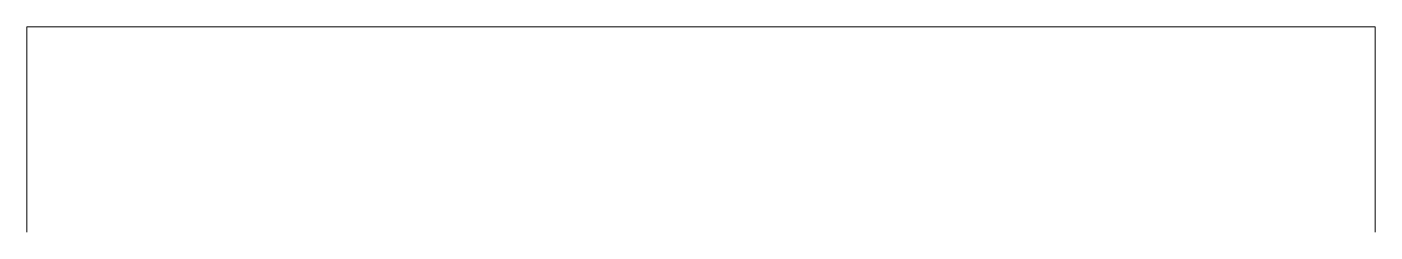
# Model space of a CAD drawing. Header units: metres. Extents: x -77 to 97, y 0 to 6.
# Drawn here: x 45.391 to 48.391, y 5.742 to 6.198 of the extents above; entities that cross this region are included whole.
import ezdxf

# ---------------------------------------------------------------- set-up
doc = ezdxf.new("R2010")
doc.units = ezdxf.units.M
doc.header["$MEASUREMENT"] = 0
doc.layers.add('PILARES.EST_Caneta_No__16', color=7, linetype='Continuous', lineweight=0, true_color=0xc9c9c9)

msp = doc.modelspace()

# ---------------------------------------------------------------- linework, layer by layer
at = {"layer": 'PILARES.EST_Caneta_No__16', "color": 9, "linetype": 'Continuous', "lineweight": 0, "true_color": 0xc9c9c9}
for p, q in [((45.3908, 5.742), (45.3908, 6.1982)), ((45.3946, 6.1982), (45.3908, 6.1982)), ((45.406, 6.1982), (45.3946, 6.1982)), ((45.425, 6.1982), (45.406, 6.1982)), ((45.4515, 6.1982), (45.425, 6.1982)), ((45.4853, 6.1982), (45.4515, 6.1982)), ((45.5263, 6.1982), (45.4853, 6.1982)), ((45.5742, 6.1982), (45.5263, 6.1982)), ((45.6289, 6.1982), (45.5742, 6.1982)), ((45.69, 6.1982), (45.6289, 6.1982)), ((45.7571, 6.1982), (45.69, 6.1982)), ((45.8301, 6.1982), (45.7571, 6.1982)), ((45.9085, 6.1982), (45.8301, 6.1982)), ((45.9918, 6.1982), (45.9085, 6.1982)), ((46.0798, 6.1982), (45.9918, 6.1982)), ((46.1719, 6.1982), (46.0798, 6.1982)), ((46.2676, 6.1982), (46.1719, 6.1982)), ((46.3666, 6.1982), (46.2676, 6.1982)), ((46.4682, 6.1982), (46.3666, 6.1982)), ((46.5719, 6.1982), (46.4682, 6.1982)), ((46.6773, 6.1982), (46.5719, 6.1982)), ((46.7838, 6.1982), (46.6773, 6.1982)), ((46.8908, 6.1982), (46.7838, 6.1982)), ((46.9978, 6.1982), (46.8908, 6.1982)), ((47.1042, 6.1982), (46.9978, 6.1982)), ((47.2096, 6.1982), (47.1042, 6.1982)), ((47.3134, 6.1982), (47.2096, 6.1982)), ((47.415, 6.1982), (47.3134, 6.1982)), ((47.5139, 6.1982), (47.415, 6.1982)), ((47.6096, 6.1982), (47.5139, 6.1982)), ((47.7017, 6.1982), (47.6096, 6.1982)), ((47.7897, 6.1982), (47.7017, 6.1982)), ((47.8731, 6.1982), (47.7897, 6.1982)), ((47.9514, 6.1982), (47.8731, 6.1982)), ((48.0244, 6.1982), (47.9514, 6.1982)), ((48.0916, 6.1982), (48.0244, 6.1982)), ((48.1526, 6.1982), (48.0916, 6.1982)), ((48.2073, 6.1982), (48.1526, 6.1982)), ((48.2552, 6.1982), (48.2073, 6.1982)), ((48.2962, 6.1982), (48.2552, 6.1982)), ((48.33, 6.1982), (48.2962, 6.1982)), ((48.3565, 6.1982), (48.33, 6.1982)), ((48.3755, 6.1982), (48.3565, 6.1982)), ((48.3869, 6.1982), (48.3755, 6.1982)), ((48.3908, 6.1982), (48.3869, 6.1982)), ((48.3908, 5.742), (48.3908, 6.1982))]:
    msp.add_line(p, q, dxfattribs=at)

doc.saveas('drawing.dxf')
